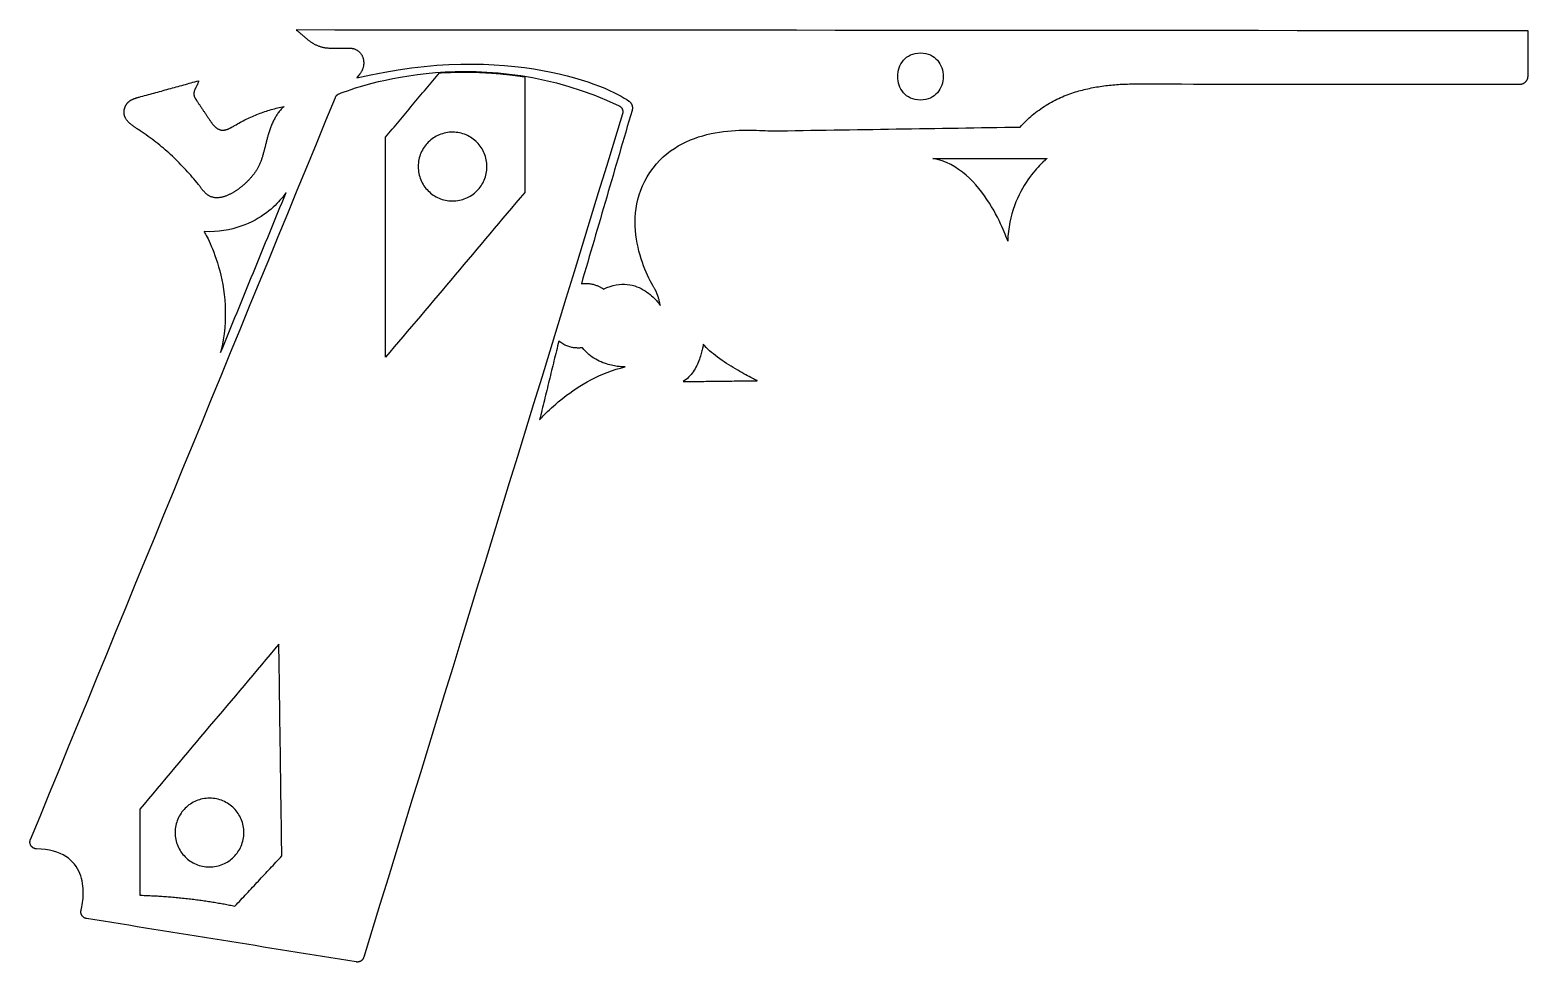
# Model space of a CAD drawing. Header units: metres. Extents: x 161 to 274, y -149 to -79.
import ezdxf

# ---------------------------------------------------------------- set-up
doc = ezdxf.new("R2010")
doc.units = ezdxf.units.M

msp = doc.modelspace()

# ---------------------------------------------------------------- linework, layer by layer
for points in [[(181.50078, -79.045054), (181.530244, -79.069438), (181.559708, -79.093822), (181.589172, -79.118206), (181.618636, -79.14259), (181.6481, -79.166974), (181.677564, -79.191358), (181.707028, -79.215742), (181.736492, -79.240126), (181.765956, -79.26451), (181.79542, -79.288894), (181.824884, -79.313278), (181.854348, -79.337662), (181.883812, -79.362046), (181.913276, -79.38643), (181.94274, -79.410814), (181.972204, -79.435198), (182.001668, -79.459582), (182.031132, -79.483966), (182.060596, -79.50835), (182.09006, -79.532734), (182.119524, -79.557118), (182.148988, -79.581502), (182.178452, -79.605886), (182.207916, -79.63027), (182.23738, -79.654654), (182.266844, -79.679038), (182.296308, -79.703422), (182.325772, -79.727806), (182.355236, -79.75219), (182.3847, -79.776574), (182.414164, -79.800958), (182.443628, -79.825342), (182.486554, -79.86014), (182.530242, -79.893922), (182.574438, -79.926688), (182.619396, -79.958438), (182.664862, -79.989172), (182.710836, -80.01889), (182.757572, -80.047592), (182.804816, -80.075024), (182.852568, -80.10144), (182.900828, -80.12684), (182.949596, -80.151224), (182.998872, -80.174592), (183.048656, -80.196944), (183.098948, -80.218026), (183.149494, -80.238092), (183.200548, -80.257142), (183.25211, -80.274922), (183.303926, -80.291686), (183.355996, -80.307434), (183.408574, -80.321912), (183.461406, -80.335374), (183.514492, -80.347566), (183.567832, -80.358742), (183.621426, -80.368648), (183.675274, -80.377538), (183.729376, -80.385158), (183.783732, -80.391762), (183.838342, -80.397096), (183.893206, -80.40116), (183.94807, -80.404208), (184.003188, -80.405986), (184.058306, -80.406494), (184.103518, -80.406494), (184.14873, -80.406494), (184.193942, -80.406494), (184.239154, -80.406494), (184.284366, -80.406494), (184.329578, -80.406494), (184.37479, -80.406494), (184.420002, -80.406494), (184.465214, -80.406494), (184.510426, -80.406494), (184.555638, -80.406494), (184.60085, -80.406494), (184.646062, -80.406494), (184.691274, -80.406494), (184.736486, -80.406494), (184.781698, -80.406494), (184.82691, -80.406494), (184.872122, -80.406494), (184.917334, -80.406494), (184.962546, -80.406494), (185.007758, -80.406494), (185.05297, -80.406494), (185.098182, -80.406494), (185.143394, -80.406494), (185.188606, -80.406494), (185.233818, -80.406494), (185.27903, -80.406494), (185.324242, -80.406494), (185.369454, -80.406494), (185.414666, -80.406494), (185.459878, -80.406494), (185.50509, -80.406494), (185.550048, -80.40751), (185.594752, -80.410304), (185.638948, -80.414876), (185.68289, -80.420972), (185.726324, -80.428846), (185.76925, -80.438498), (185.811668, -80.449674), (185.853324, -80.462628), (185.894472, -80.477106), (185.934858, -80.493108), (185.974482, -80.510634), (186.013344, -80.529684), (186.051444, -80.550258), (186.088528, -80.572356), (186.124596, -80.595724), (186.159902, -80.620616), (186.193938, -80.646778), (186.226958, -80.67421), (186.258962, -80.702912), (186.289696, -80.732884), (186.31916, -80.764126), (186.347354, -80.796638), (186.374278, -80.83042), (186.399678, -80.865218), (186.423554, -80.901286), (186.44616, -80.93837), (186.467242, -80.97647), (186.486546, -81.015586), (186.504326, -81.055718), (186.520328, -81.096866), (186.534552, -81.13903), (186.546998, -81.181956), (186.55665, -81.220564), (186.565286, -81.259426), (186.572652, -81.298288), (186.578748, -81.337404), (186.583828, -81.37652), (186.587638, -81.415636), (186.590432, -81.454752), (186.591956, -81.493868), (186.592464, -81.532984), (186.591702, -81.5721), (186.589924, -81.610962), (186.586876, -81.649824), (186.582812, -81.688432), (186.577732, -81.72704), (186.571382, -81.765394), (186.564016, -81.803494), (186.555634, -81.84134), (186.545982, -81.878932), (186.535314, -81.91627), (186.52363, -81.953354), (186.510676, -81.990184), (186.496706, -82.026506), (186.48172, -82.062574), (186.465718, -82.098134), (186.4487, -82.13344), (186.430666, -82.168238), (186.411362, -82.202528), (186.391042, -82.23631), (186.369706, -82.269584), (186.347354, -82.30235), (186.323986, -82.334608), (186.299602, -82.366104), (186.292236, -82.375248), (186.28487, -82.384392), (186.277504, -82.393536), (186.270138, -82.40268), (186.262772, -82.411824), (186.255406, -82.420968), (186.24804, -82.430112), (186.240674, -82.439256), (186.233308, -82.4484), (186.225942, -82.457544), (186.218576, -82.466688), (186.21121, -82.475832), (186.203844, -82.484976), (186.196478, -82.49412), (186.189112, -82.503264), (186.181746, -82.512408), (186.17438, -82.521552), (186.167014, -82.530696), (186.159648, -82.53984), (186.152282, -82.548984), (186.144916, -82.558128), (186.13755, -82.567272), (186.130184, -82.576416), (186.122818, -82.58556), (186.115452, -82.594704), (186.108086, -82.603848), (186.10072, -82.612992), (186.093354, -82.622136), (186.085988, -82.63128), (186.078622, -82.640424), (186.071256, -82.649568), (186.06389, -82.658712), (187.13069, -82.41919), (188.174122, -82.213958), (189.193678, -82.041746), (190.18885, -81.900776), (191.159384, -81.789524), (192.104772, -81.70672), (193.02476, -81.650586), (193.919094, -81.619598), (194.787012, -81.612232), (195.628514, -81.626964), (196.442838, -81.66227), (197.22973, -81.716372), (197.988936, -81.788), (198.719948, -81.87563), (199.422512, -81.977484), (200.09612, -82.092038), (200.740264, -82.218022), (201.35469, -82.353658), (201.93889, -82.497422), (202.49261, -82.64779), (203.015596, -82.803238), (203.507086, -82.962242), (203.96708, -83.123278), (204.394816, -83.284822), (204.79004, -83.445096), (205.152498, -83.60283), (205.481682, -83.756246), (205.777338, -83.90382), (206.038958, -84.044282), (206.266034, -84.175854), (206.458312, -84.297012), (206.615538, -84.406232), (206.635858, -84.421726), (206.655416, -84.437982), (206.674212, -84.454746), (206.692246, -84.472272), (206.709518, -84.490306), (206.725774, -84.508848), (206.741268, -84.528152), (206.756, -84.547964), (206.76997, -84.568284), (206.783178, -84.588858), (206.795624, -84.60994), (206.807054, -84.63153), (206.817722, -84.653374), (206.827628, -84.675726), (206.836518, -84.698332), (206.844646, -84.721192), (206.852012, -84.74456), (206.858362, -84.768182), (206.86395, -84.792058), (206.868522, -84.815934), (206.872332, -84.840064), (206.875126, -84.864448), (206.876904, -84.888832), (206.87792, -84.91347), (206.87792, -84.938108), (206.876904, -84.962746), (206.875126, -84.987638), (206.872332, -85.01253), (206.868522, -85.037422), (206.863696, -85.06206), (206.857854, -85.086698), (206.85125, -85.111336), (206.731616, -85.520022), (206.611982, -85.928708), (206.492094, -86.337394), (206.37246, -86.74608), (206.252826, -87.154766), (206.133192, -87.563452), (206.013304, -87.972138), (205.89367, -88.380824), (205.774036, -88.78951), (205.654402, -89.198196), (205.534514, -89.606882), (205.41488, -90.015568), (205.295246, -90.424254), (205.175612, -90.83294), (205.055724, -91.241626), (204.93609, -91.650312), (204.816456, -92.058998), (204.696822, -92.467684), (204.576934, -92.87637), (204.4573, -93.285056), (204.337666, -93.693742), (204.218032, -94.102428), (204.098144, -94.511114), (203.97851, -94.9198), (203.858876, -95.328486), (203.739242, -95.737172), (203.619354, -96.145858), (203.49972, -96.554544), (203.380086, -96.96323), (203.260452, -97.371916), (203.140818, -97.780602), (203.02093, -98.189288), (203.109322, -98.177858), (203.196444, -98.170238), (203.282042, -98.166174), (203.366116, -98.165666), (203.448412, -98.168206), (203.529184, -98.17354), (203.607924, -98.181668), (203.684886, -98.192336), (203.759816, -98.205036), (203.83246, -98.219768), (203.903072, -98.236278), (203.971398, -98.254312), (204.037184, -98.273616), (204.10043, -98.29419), (204.161136, -98.315526), (204.219048, -98.337624), (204.274166, -98.359976), (204.32649, -98.382582), (204.375766, -98.405188), (204.421994, -98.42754), (204.465174, -98.449384), (204.505052, -98.470466), (204.541628, -98.490786), (204.574648, -98.509836), (204.604112, -98.527362), (204.63002, -98.543364), (204.652118, -98.557588), (204.670406, -98.56978), (204.684884, -98.579686), (204.695298, -98.587052), (204.701648, -98.591624), (204.70368, -98.593148), (204.94879, -98.483674), (205.187804, -98.395536), (205.420722, -98.32721), (205.64729, -98.27768), (205.867508, -98.24593), (206.081122, -98.23069), (206.288132, -98.23069), (206.488538, -98.244914), (206.682086, -98.272092), (206.868522, -98.311208), (207.047846, -98.360992), (207.220058, -98.420428), (207.384904, -98.488246), (207.542384, -98.563176), (207.692498, -98.644202), (207.834738, -98.730054), (207.969358, -98.819716), (208.096104, -98.911918), (208.214976, -99.005644), (208.32572, -99.099624), (208.428082, -99.192842), (208.522316, -99.284028), (208.608168, -99.371912), (208.685384, -99.455478), (208.753964, -99.533456), (208.813654, -99.60483), (208.864454, -99.66833), (208.906364, -99.72294), (208.93913, -99.76739), (208.962752, -99.800664), (208.976976, -99.821492), (208.981802, -99.828604), (208.97977, -99.81946), (208.977738, -99.810316), (208.975706, -99.801172), (208.973674, -99.792028), (208.971642, -99.782884), (208.96961, -99.77374), (208.967578, -99.764596), (208.965546, -99.755452), (208.963514, -99.746308), (208.961482, -99.737164), (208.95945, -99.72802), (208.957418, -99.718876), (208.955386, -99.709732), (208.953354, -99.700588), (208.951322, -99.691444), (208.94929, -99.6823), (208.947258, -99.673156), (208.945226, -99.664012), (208.943194, -99.654868), (208.941162, -99.645724), (208.93913, -99.63658), (208.937098, -99.627436), (208.935066, -99.618292), (208.933034, -99.609148), (208.931002, -99.600004), (208.92897, -99.59086), (208.926938, -99.581716), (208.924906, -99.572572), (208.922874, -99.563428), (208.920842, -99.554284), (208.91881, -99.54514), (208.916778, -99.535996), (208.909158, -99.501198), (208.901284, -99.4664), (208.893156, -99.431856), (208.88452, -99.397312), (208.87563, -99.363022), (208.866486, -99.328732), (208.856834, -99.294442), (208.846928, -99.260406), (208.836768, -99.22637), (208.8261, -99.192588), (208.815178, -99.158806), (208.804002, -99.125278), (208.792318, -99.09175), (208.78038, -99.058476), (208.768188, -99.025202), (208.755488, -98.992182), (208.742534, -98.959162), (208.729326, -98.926396), (208.71561, -98.89363), (208.70164, -98.861118), (208.687416, -98.828606), (208.672684, -98.796348), (208.657698, -98.764344), (208.642204, -98.73234), (208.626456, -98.70059), (208.610454, -98.66884), (208.593944, -98.637344), (208.57718, -98.606102), (208.560162, -98.57486), (208.542636, -98.543872), (208.524856, -98.513138), (208.506568, -98.482404), (208.415636, -98.326702), (208.32064, -98.155506), (208.222596, -97.969324), (208.12252, -97.768918), (208.021428, -97.55505), (207.920336, -97.328228), (207.820514, -97.089214), (207.722724, -96.83877), (207.628236, -96.577404), (207.537812, -96.305878), (207.452722, -96.024954), (207.373728, -95.735394), (207.3021, -95.437706), (207.238854, -95.132398), (207.185006, -94.820486), (207.141572, -94.502478), (207.109314, -94.179136), (207.089502, -93.851222), (207.083152, -93.519244), (207.091534, -93.183964), (207.11541, -92.84589), (207.155796, -92.506038), (207.213708, -92.164916), (207.290416, -91.823032), (207.386682, -91.481402), (207.503522, -91.140534), (207.642206, -90.80119), (207.803496, -90.463878), (207.988662, -90.12936), (208.19872, -89.798398), (208.434432, -89.4715), (208.697068, -89.149428), (208.947766, -88.876378), (209.208878, -88.62314), (209.479388, -88.388698), (209.75828, -88.172798), (210.044792, -87.974424), (210.338162, -87.792814), (210.637374, -87.62746), (210.941666, -87.4776), (211.250022, -87.342472), (211.561426, -87.221314), (211.875116, -87.113618), (212.19033, -87.018368), (212.506052, -86.935056), (212.821266, -86.86292), (213.13521, -86.801198), (213.447122, -86.749382), (213.755986, -86.706456), (214.06104, -86.671912), (214.361268, -86.644988), (214.655654, -86.624922), (214.943436, -86.610952), (215.223852, -86.60257), (215.495632, -86.59876), (215.758268, -86.599014), (216.010744, -86.60257), (216.252298, -86.60892), (216.48166, -86.617048), (216.698322, -86.626446), (216.901268, -86.636098), (217.089482, -86.645496), (217.262202, -86.654132), (217.418666, -86.66099), (218.004136, -86.651846), (218.589606, -86.642702), (219.175076, -86.633558), (219.760546, -86.624414), (220.346016, -86.61527), (220.931486, -86.606126), (221.516956, -86.596982), (222.102426, -86.587838), (222.687896, -86.578694), (223.273366, -86.56955), (223.858836, -86.560406), (224.444306, -86.551262), (225.029776, -86.542118), (225.615246, -86.532974), (226.200716, -86.52383), (226.786186, -86.514686), (227.371656, -86.505542), (227.957126, -86.496398), (228.542596, -86.487254), (229.128066, -86.47811), (229.713536, -86.468966), (230.299006, -86.459822), (230.884476, -86.450678), (231.469946, -86.441534), (232.055416, -86.43239), (232.640886, -86.423246), (233.226356, -86.414102), (233.811826, -86.404958), (234.397296, -86.395814), (234.982766, -86.38667), (235.568236, -86.377526), (236.153706, -86.368382), (236.259624, -86.248748), (236.368082, -86.1314), (236.47908, -86.016338), (236.592364, -85.903308), (236.708188, -85.792564), (236.826044, -85.684106), (236.946186, -85.577934), (237.068106, -85.474048), (237.192058, -85.372448), (237.317788, -85.273134), (237.445042, -85.17636), (237.574074, -85.081872), (237.704376, -84.98967), (237.836202, -84.900008), (237.969298, -84.812886), (238.10341, -84.72805), (238.238538, -84.645754), (238.374682, -84.565998), (238.511588, -84.488782), (238.649256, -84.414106), (238.787432, -84.34197), (238.926116, -84.272374), (239.065308, -84.205318), (239.204754, -84.140802), (239.344454, -84.07908), (239.484154, -84.019898), (239.623854, -83.96351), (239.763554, -83.909662), (239.903, -83.858608), (240.041938, -83.810348), (240.180622, -83.764882), (240.318798, -83.72221), (240.451132, -83.683348), (240.58372, -83.645756), (240.716562, -83.609688), (240.849912, -83.57489), (240.983516, -83.541362), (241.117374, -83.509358), (241.251486, -83.478624), (241.385852, -83.44916), (241.520472, -83.420966), (241.655346, -83.394296), (241.790474, -83.368896), (241.925856, -83.344766), (242.061492, -83.321906), (242.197382, -83.300316), (242.333526, -83.279996), (242.469924, -83.260946), (242.606322, -83.243166), (242.742974, -83.226402), (242.87988, -83.210908), (243.016786, -83.196684), (243.153946, -83.18373), (243.291106, -83.171792), (243.42852, -83.161124), (243.565934, -83.151726), (243.703602, -83.143344), (243.84127, -83.136232), (243.978938, -83.130136), (244.116606, -83.12531), (244.254528, -83.1215), (244.39245, -83.11896), (244.530372, -83.117436), (244.668294, -83.116928), (245.580916, -83.117436), (246.493538, -83.117944), (247.40616, -83.118452), (248.318782, -83.11896), (249.231404, -83.119468), (250.144026, -83.119976), (251.056648, -83.120484), (251.96927, -83.120992), (252.881892, -83.1215), (253.794514, -83.122008), (254.707136, -83.122516), (255.619758, -83.123024), (256.53238, -83.123532), (257.445002, -83.12404), (258.357624, -83.124548), (259.270246, -83.125056), (260.182868, -83.125564), (261.09549, -83.126072), (262.008112, -83.12658), (262.920734, -83.127088), (263.833356, -83.127596), (264.745978, -83.128104), (265.6586, -83.128612), (266.571222, -83.12912), (267.483844, -83.129628), (268.396466, -83.130136), (269.309088, -83.130644), (270.22171, -83.131152), (271.134332, -83.13166), (272.046954, -83.132168), (272.959576, -83.132676), (273.872198, -83.133184), (273.904202, -83.132422), (273.935698, -83.130136), (273.966686, -83.126072), (273.997166, -83.120738), (274.027138, -83.11388), (274.056602, -83.105498), (274.085558, -83.095846), (274.113752, -83.08467), (274.141184, -83.072224), (274.167854, -83.058508), (274.193762, -83.043522), (274.218908, -83.027266), (274.243292, -83.009994), (274.26666, -82.991452), (274.289266, -82.971894), (274.310856, -82.95132), (274.33143, -82.92973), (274.350988, -82.907124), (274.36953, -82.883756), (274.386802, -82.859372), (274.403058, -82.834226), (274.418044, -82.808318), (274.43176, -82.781648), (274.444206, -82.754216), (274.455382, -82.726022), (274.465034, -82.697066), (274.473416, -82.667602), (274.480274, -82.63763), (274.485862, -82.60715), (274.489926, -82.576162), (274.492212, -82.544666), (274.492974, -82.512662), (274.492974, -82.406236), (274.492974, -82.29981), (274.492974, -82.193384), (274.492974, -82.086958), (274.492974, -81.980532), (274.492974, -81.874106), (274.492974, -81.76768), (274.492974, -81.661254), (274.492974, -81.554828), (274.492974, -81.448402), (274.492974, -81.341976), (274.492974, -81.23555), (274.492974, -81.129124), (274.492974, -81.022698), (274.492974, -80.916272), (274.492974, -80.809846), (274.492974, -80.70342), (274.492974, -80.596994), (274.492974, -80.490568), (274.492974, -80.384142), (274.492974, -80.277716), (274.492974, -80.17129), (274.492974, -80.064864), (274.492974, -79.958438), (274.492974, -79.852012), (274.492974, -79.745586), (274.492974, -79.63916), (274.492974, -79.532734), (274.492974, -79.426308), (274.492974, -79.319882), (274.492974, -79.213456), (274.492974, -79.10703), (271.586706, -79.104998), (268.680438, -79.102966), (265.77417, -79.100934), (262.867902, -79.098902), (259.961634, -79.09687), (257.055366, -79.094838), (254.149098, -79.092806), (251.24283, -79.090774), (248.336562, -79.088742), (245.430294, -79.08671), (242.524026, -79.084678), (239.617758, -79.082646), (236.71149, -79.080614), (233.805222, -79.078582), (230.898954, -79.07655), (227.992686, -79.074518), (225.086418, -79.072486), (222.18015, -79.070454), (219.273882, -79.068422), (216.367614, -79.06639), (213.461346, -79.064358), (210.555078, -79.062326), (207.64881, -79.060294), (204.742542, -79.058262), (201.836274, -79.05623), (198.930006, -79.054198), (196.023738, -79.052166), (193.11747, -79.050134), (190.211202, -79.048102), (187.304934, -79.04607), (184.398666, -79.044038), (181.492398, -79.042006)], [(228.620828, -84.328762), (228.412802, -84.318602), (228.218238, -84.288884), (228.037136, -84.240878), (227.869496, -84.176108), (227.715318, -84.09559), (227.574602, -84.000848), (227.447094, -83.893152), (227.333048, -83.773772), (227.232464, -83.643978), (227.145342, -83.50504), (227.071682, -83.358228), (227.011484, -83.204812), (226.964748, -83.046316), (226.93122, -82.883756), (226.911154, -82.718656), (226.90455, -82.552286), (226.911408, -82.385916), (226.931728, -82.220816), (226.965256, -82.058256), (227.012246, -81.89976), (227.072698, -81.746344), (227.146612, -81.599532), (227.233734, -81.460594), (227.334318, -81.3308), (227.448364, -81.21142), (227.575618, -81.103724), (227.716334, -81.008982), (227.870512, -80.928464), (228.038152, -80.863694), (228.219, -80.815688), (228.41331, -80.78597), (228.621082, -80.77581), (228.829108, -80.78597), (229.023672, -80.815688), (229.204774, -80.863694), (229.372414, -80.928464), (229.526592, -81.008982), (229.667308, -81.103724), (229.794562, -81.21142), (229.908608, -81.3308), (230.009192, -81.460594), (230.096314, -81.599532), (230.169974, -81.746344), (230.230172, -81.89976), (230.276908, -82.058256), (230.310436, -82.220816), (230.330502, -82.385916), (230.337106, -82.552286), (230.330248, -82.718656), (230.309928, -82.883756), (230.2764, -83.046316), (230.22941, -83.204812), (230.168958, -83.358228), (230.095044, -83.50504), (230.007922, -83.643978), (229.907338, -83.773772), (229.793292, -83.893152), (229.666038, -84.000848), (229.525322, -84.09559), (229.371144, -84.176108), (229.203504, -84.240878), (229.022656, -84.288884), (228.828346, -84.318602), (228.620574, -84.328762)], [(161.436304, -140.14323), (162.155632, -138.392916), (162.87496, -136.642602), (163.594288, -134.892288), (164.313616, -133.141974), (165.032944, -131.39166), (165.752272, -129.641346), (166.4716, -127.891032), (167.190928, -126.140718), (167.910256, -124.390404), (168.629584, -122.64009), (169.348912, -120.889776), (170.06824, -119.139462), (170.787568, -117.389148), (171.506896, -115.638834), (172.226224, -113.88852), (172.945552, -112.138206), (173.66488, -110.387892), (174.384208, -108.637578), (175.103536, -106.887264), (175.822864, -105.13695), (176.542192, -103.386636), (177.26152, -101.636322), (177.980848, -99.886008), (178.700176, -98.135694), (179.419504, -96.38538), (180.138832, -94.635066), (180.85816, -92.884752), (181.577488, -91.134438), (182.296816, -89.384124), (183.016144, -87.63381), (183.735472, -85.883496), (184.4548, -84.133182), (184.45988, -84.121244), (184.465214, -84.10956), (184.470802, -84.097876), (184.476644, -84.086446), (184.48274, -84.07527), (184.48909, -84.064094), (184.495694, -84.053172), (184.502552, -84.042504), (184.509664, -84.03209), (184.51703, -84.021676), (184.52465, -84.011516), (184.532524, -84.00161), (184.540652, -83.991958), (184.549034, -83.98256), (184.55767, -83.973416), (184.56656, -83.964272), (184.575704, -83.955382), (184.584848, -83.946746), (184.594246, -83.938364), (184.603898, -83.930236), (184.613804, -83.922362), (184.623964, -83.914742), (184.634378, -83.907376), (184.644792, -83.900264), (184.65546, -83.893406), (184.666382, -83.886802), (184.677558, -83.880452), (184.688734, -83.874356), (184.700164, -83.868514), (184.711848, -83.862926), (184.723786, -83.857592), (184.735724, -83.852766), (184.897268, -83.790028), (185.104024, -83.713066), (185.354722, -83.623658), (185.648092, -83.52409), (185.982864, -83.41614), (186.357514, -83.302094), (186.771026, -83.18373), (187.221876, -83.063334), (187.708794, -82.942684), (188.23051, -82.823812), (188.785754, -82.70875), (189.373256, -82.59953), (189.991492, -82.498438), (190.639446, -82.407252), (191.315594, -82.328004), (192.018666, -82.262472), (192.747392, -82.212942), (193.500502, -82.181446), (194.276472, -82.170016), (195.074286, -82.180684), (195.89242, -82.215228), (196.729604, -82.275934), (197.584568, -82.36458), (198.456042, -82.483452), (199.342756, -82.634328), (200.24344, -82.819494), (201.15657, -83.040728), (202.080876, -83.300062), (203.015342, -83.599782), (203.958444, -83.941666), (204.908658, -84.327746), (205.864968, -84.760054), (205.88605, -84.770722), (205.90637, -84.782152), (205.925928, -84.794344), (205.944724, -84.807552), (205.963012, -84.821522), (205.980538, -84.836254), (205.997302, -84.851494), (206.013304, -84.867496), (206.028544, -84.88426), (206.043022, -84.901532), (206.056484, -84.919312), (206.069184, -84.9376), (206.081122, -84.956396), (206.092298, -84.9757), (206.102458, -84.995512), (206.111856, -85.015832), (206.120238, -85.036406), (206.127858, -85.057488), (206.134462, -85.078824), (206.140304, -85.100414), (206.14513, -85.122258), (206.14894, -85.144356), (206.151734, -85.166708), (206.153766, -85.18906), (206.154782, -85.211666), (206.154782, -85.234272), (206.153766, -85.257132), (206.151734, -85.279992), (206.148686, -85.302852), (206.144368, -85.325712), (206.139034, -85.348318), (206.132684, -85.370924), (205.522068, -87.359998), (204.911452, -89.349072), (204.300836, -91.338146), (203.69022, -93.32722), (203.079604, -95.316294), (202.468988, -97.305368), (201.858372, -99.294442), (201.247756, -101.283516), (200.63714, -103.27259), (200.026524, -105.261664), (199.415908, -107.250738), (198.805292, -109.239812), (198.194676, -111.228886), (197.58406, -113.21796), (196.973444, -115.207034), (196.362828, -117.196108), (195.752212, -119.185182), (195.141596, -121.174256), (194.53098, -123.16333), (193.920364, -125.152404), (193.309748, -127.141478), (192.699132, -129.130552), (192.088516, -131.119626), (191.4779, -133.1087), (190.867284, -135.097774), (190.256668, -137.086848), (189.646052, -139.075922), (189.035436, -141.064996), (188.42482, -143.05407), (187.814204, -145.043144), (187.203588, -147.032218), (186.592972, -149.021292), (186.585606, -149.043644), (186.577224, -149.065488), (186.567826, -149.086824), (186.557666, -149.107652), (186.54649, -149.127718), (186.534552, -149.147276), (186.521852, -149.166072), (186.50839, -149.18436), (186.494166, -149.201886), (186.47918, -149.21865), (186.463432, -149.234652), (186.447176, -149.249892), (186.430158, -149.26437), (186.412632, -149.278086), (186.394598, -149.29104), (186.375802, -149.303232), (186.356498, -149.314662), (186.33694, -149.325076), (186.316874, -149.334728), (186.2963, -149.343618), (186.275218, -149.351492), (186.253882, -149.35835), (186.232292, -149.364446), (186.210194, -149.369526), (186.187842, -149.37359), (186.165236, -149.376638), (186.142376, -149.37867), (186.119516, -149.379686), (186.096402, -149.379686), (186.073034, -149.37867), (186.049666, -149.376638), (186.026298, -149.373336), (185.390028, -149.270974), (184.753758, -149.168612), (184.117488, -149.06625), (183.481218, -148.963888), (182.844948, -148.861526), (182.208678, -148.759164), (181.572408, -148.656802), (180.936138, -148.55444), (180.299868, -148.452078), (179.663598, -148.349716), (179.027328, -148.247354), (178.391058, -148.144992), (177.754788, -148.04263), (177.118518, -147.940268), (176.482248, -147.837906), (175.845978, -147.735544), (175.209708, -147.633182), (174.573438, -147.53082), (173.937168, -147.428458), (173.300898, -147.326096), (172.664628, -147.223734), (172.028358, -147.121372), (171.392088, -147.01901), (170.755818, -146.916648), (170.119548, -146.814286), (169.483278, -146.711924), (168.847008, -146.609562), (168.210738, -146.5072), (167.574468, -146.404838), (166.938198, -146.302476), (166.301928, -146.200114), (165.665658, -146.097752), (165.638226, -146.092672), (165.611556, -146.086068), (165.585394, -146.078194), (165.559994, -146.06905), (165.535356, -146.058636), (165.51148, -146.046952), (165.488366, -146.034252), (165.466014, -146.020282), (165.444678, -146.005296), (165.424104, -145.989294), (165.404546, -145.972276), (165.38575, -145.954496), (165.36797, -145.9357), (165.351206, -145.916142), (165.335458, -145.895822), (165.320726, -145.87474), (165.307264, -145.852896), (165.294818, -145.83029), (165.283642, -145.807176), (165.273482, -145.7833), (165.264592, -145.758916), (165.256972, -145.734024), (165.250622, -145.708878), (165.245542, -145.683224), (165.241732, -145.657316), (165.239192, -145.6309), (165.238176, -145.604484), (165.23843, -145.577814), (165.240208, -145.55089), (165.24351, -145.523712), (165.248082, -145.496534), (165.254432, -145.469356), (165.28542, -145.34134), (165.314884, -145.20291), (165.342062, -145.055082), (165.366192, -144.898872), (165.386766, -144.735042), (165.402768, -144.564608), (165.41369, -144.388332), (165.418516, -144.207484), (165.416738, -144.022572), (165.407594, -143.834866), (165.390576, -143.645128), (165.364668, -143.454374), (165.329362, -143.263366), (165.283642, -143.07312), (165.227, -142.884652), (165.158674, -142.698724), (165.077902, -142.516352), (164.983922, -142.338552), (164.876226, -142.166086), (164.753798, -141.99997), (164.61613, -141.84122), (164.46246, -141.690598), (164.292026, -141.54912), (164.104066, -141.417548), (163.898072, -141.296898), (163.673028, -141.188186), (163.428426, -141.092174), (163.16325, -141.009878), (162.876992, -140.942314), (162.56889, -140.890498), (162.238182, -140.854938), (161.88436, -140.836904), (161.851594, -140.835126), (161.81959, -140.831316), (161.788348, -140.825474), (161.758122, -140.817854), (161.728658, -140.808456), (161.70021, -140.79728), (161.672778, -140.78458), (161.646362, -140.770102), (161.620962, -140.7541), (161.596578, -140.736828), (161.573464, -140.718032), (161.551366, -140.697966), (161.530538, -140.676884), (161.51098, -140.654532), (161.492946, -140.631164), (161.476182, -140.60678), (161.460942, -140.58138), (161.446972, -140.555218), (161.434526, -140.528294), (161.423858, -140.500608), (161.414714, -140.47216), (161.407094, -140.443204), (161.401252, -140.41374), (161.397188, -140.384022), (161.394902, -140.353796), (161.394394, -140.323316), (161.395664, -140.292582), (161.398966, -140.261848), (161.4043, -140.23086), (161.411666, -140.199872), (161.42081, -140.169138), (161.43224, -140.138404)], [(198.759572, -82.5754), (198.759064, -82.84845), (198.758556, -83.1215), (198.758048, -83.39455), (198.75754, -83.6676), (198.757032, -83.94065), (198.756524, -84.2137), (198.756016, -84.48675), (198.755508, -84.7598), (198.755, -85.03285), (198.754492, -85.3059), (198.753984, -85.57895), (198.753476, -85.852), (198.752968, -86.12505), (198.75246, -86.3981), (198.751952, -86.67115), (198.751444, -86.9442), (198.750936, -87.21725), (198.750428, -87.4903), (198.74992, -87.76335), (198.749412, -88.0364), (198.748904, -88.30945), (198.748396, -88.5825), (198.747888, -88.85555), (198.74738, -89.1286), (198.746872, -89.40165), (198.746364, -89.6747), (198.745856, -89.94775), (198.745348, -90.2208), (198.74484, -90.49385), (198.744332, -90.7669), (198.743824, -91.03995), (198.743316, -91.313), (198.415148, -91.701366), (198.08698, -92.089732), (197.758812, -92.478098), (197.430644, -92.866464), (197.102476, -93.25483), (196.774308, -93.643196), (196.44614, -94.031562), (196.117972, -94.419928), (195.789804, -94.808294), (195.461636, -95.19666), (195.133468, -95.585026), (194.8053, -95.973392), (194.477132, -96.361758), (194.148964, -96.750124), (193.820796, -97.13849), (193.492628, -97.526856), (193.16446, -97.915222), (192.836292, -98.303588), (192.508124, -98.691954), (192.179956, -99.08032), (191.851788, -99.468686), (191.52362, -99.857052), (191.195452, -100.245418), (190.867284, -100.633784), (190.539116, -101.02215), (190.210948, -101.410516), (189.88278, -101.798882), (189.554612, -102.187248), (189.226444, -102.575614), (188.898276, -102.96398), (188.570108, -103.352346), (188.24194, -103.740712), (188.24194, -103.221536), (188.24194, -102.70236), (188.24194, -102.183184), (188.24194, -101.664008), (188.24194, -101.144832), (188.24194, -100.625656), (188.24194, -100.10648), (188.24194, -99.587304), (188.24194, -99.068128), (188.24194, -98.548952), (188.24194, -98.029776), (188.24194, -97.5106), (188.24194, -96.991424), (188.24194, -96.472248), (188.24194, -95.953072), (188.24194, -95.433896), (188.24194, -94.91472), (188.24194, -94.395544), (188.24194, -93.876368), (188.24194, -93.357192), (188.24194, -92.838016), (188.24194, -92.31884), (188.24194, -91.799664), (188.24194, -91.280488), (188.24194, -90.761312), (188.24194, -90.242136), (188.24194, -89.72296), (188.24194, -89.203784), (188.24194, -88.684608), (188.24194, -88.165432), (188.24194, -87.646256), (188.24194, -87.12708), (188.369194, -86.975442), (188.496448, -86.824058), (188.623702, -86.67242), (188.750956, -86.521036), (188.87821, -86.369398), (189.005464, -86.218014), (189.132718, -86.066376), (189.259972, -85.914992), (189.387226, -85.763354), (189.51448, -85.61197), (189.641734, -85.460332), (189.768988, -85.308948), (189.896242, -85.15731), (190.023496, -85.005926), (190.15075, -84.854288), (190.278004, -84.702904), (190.405258, -84.551266), (190.532258, -84.399882), (190.659512, -84.248244), (190.786766, -84.09686), (190.91402, -83.945222), (191.041274, -83.793838), (191.168528, -83.6422), (191.295782, -83.490816), (191.423036, -83.339178), (191.55029, -83.187794), (191.677544, -83.036156), (191.804798, -82.884772), (191.932052, -82.733134), (192.059306, -82.58175), (192.18656, -82.430112), (192.313814, -82.278728), (192.448688, -82.270854), (192.584324, -82.263488), (192.720976, -82.25663), (192.858644, -82.25028), (192.997328, -82.244438), (193.136774, -82.239358), (193.277236, -82.234786), (193.418714, -82.230976), (193.560954, -82.227674), (193.70421, -82.225134), (193.848228, -82.223102), (193.993262, -82.221832), (194.139058, -82.221324), (194.28587, -82.221578), (194.433444, -82.222594), (194.582034, -82.224118), (194.731386, -82.226404), (194.8815, -82.229452), (195.03263, -82.233516), (195.184522, -82.238342), (195.33743, -82.24393), (195.4911, -82.25028), (195.645532, -82.257392), (195.800726, -82.26552), (195.956936, -82.27441), (196.113908, -82.284062), (196.271642, -82.29473), (196.430138, -82.30616), (196.589396, -82.318606), (196.749416, -82.332068), (196.910198, -82.346292), (197.071742, -82.361532), (197.126352, -82.366866), (197.180962, -82.3722), (197.235318, -82.377788), (197.289674, -82.383376), (197.343776, -82.388964), (197.397878, -82.394806), (197.451726, -82.400648), (197.505574, -82.40649), (197.559168, -82.412586), (197.612762, -82.418682), (197.666102, -82.424778), (197.719442, -82.431128), (197.772528, -82.437478), (197.825614, -82.443828), (197.878446, -82.450432), (197.931278, -82.457036), (197.983856, -82.46364), (198.036434, -82.470498), (198.088758, -82.477356), (198.141082, -82.484214), (198.193152, -82.491326), (198.245222, -82.498438), (198.297038, -82.50555), (198.348854, -82.512916), (198.400416, -82.520282), (198.451978, -82.527648), (198.503286, -82.535014), (198.554594, -82.542634), (198.605648, -82.550254), (198.656702, -82.557874), (198.707502, -82.565494), (198.758302, -82.573368)], [(168.53281, -84.995258), (168.538398, -84.973414), (168.544494, -84.951824), (168.551098, -84.930234), (168.557956, -84.908898), (168.565322, -84.887562), (168.573196, -84.86648), (168.581324, -84.845652), (168.58996, -84.824824), (168.599104, -84.80425), (168.608502, -84.78393), (168.618408, -84.763864), (168.628822, -84.743798), (168.63949, -84.723986), (168.650666, -84.704428), (168.662096, -84.685124), (168.674034, -84.666074), (168.68648, -84.647278), (168.69918, -84.628736), (168.712388, -84.610448), (168.72585, -84.592668), (168.73982, -84.575142), (168.754044, -84.55787), (168.768776, -84.540852), (168.783762, -84.524342), (168.799256, -84.508086), (168.815258, -84.492084), (168.831514, -84.47659), (168.848024, -84.46135), (168.865042, -84.446618), (168.882314, -84.43214), (168.900094, -84.41817), (168.918128, -84.404454), (168.937686, -84.39023), (168.957498, -84.376514), (168.977564, -84.363306), (168.997884, -84.350606), (169.018458, -84.33816), (169.039286, -84.326222), (169.060368, -84.314538), (169.081704, -84.303362), (169.103294, -84.29244), (169.125138, -84.282026), (169.146982, -84.271866), (169.16908, -84.26196), (169.191432, -84.252562), (169.213784, -84.243418), (169.23639, -84.234528), (169.258996, -84.225892), (169.281856, -84.21751), (169.304716, -84.209382), (169.32783, -84.201508), (169.350944, -84.193634), (169.374058, -84.186014), (169.397426, -84.178648), (169.420794, -84.171282), (169.444162, -84.16417), (169.46753, -84.157312), (169.490898, -84.150454), (169.51452, -84.143596), (169.538142, -84.136992), (169.561764, -84.130388), (169.585386, -84.123784), (169.609008, -84.11718), (169.632376, -84.11083), (169.772584, -84.072222), (169.913046, -84.033614), (170.053254, -83.995006), (170.193716, -83.956398), (170.333924, -83.91779), (170.474386, -83.879182), (170.614594, -83.840574), (170.755056, -83.801966), (170.895264, -83.763358), (171.035726, -83.72475), (171.175934, -83.686142), (171.316396, -83.647534), (171.456604, -83.608926), (171.597066, -83.570318), (171.737274, -83.53171), (171.877736, -83.493102), (172.017944, -83.454494), (172.158406, -83.415886), (172.298614, -83.377278), (172.439076, -83.33867), (172.579284, -83.300062), (172.719746, -83.261454), (172.859954, -83.222846), (173.000416, -83.184238), (173.140624, -83.14563), (173.281086, -83.107022), (173.421294, -83.068414), (173.561756, -83.029806), (173.702218, -82.991198), (173.842426, -82.95259), (173.982888, -82.913982), (174.123096, -82.875374), (174.116746, -82.911188), (174.108872, -82.946494), (174.099474, -82.981546), (174.088552, -83.016344), (174.076614, -83.050888), (174.063406, -83.085178), (174.049182, -83.119468), (174.034196, -83.153504), (174.018448, -83.187286), (174.002192, -83.221068), (173.985682, -83.254596), (173.968664, -83.288124), (173.951646, -83.321652), (173.934628, -83.354926), (173.91761, -83.3882), (173.900846, -83.421474), (173.884336, -83.454748), (173.868334, -83.488022), (173.853094, -83.521296), (173.838616, -83.55457), (173.825154, -83.588098), (173.812708, -83.621626), (173.801278, -83.655154), (173.791372, -83.688936), (173.782736, -83.722972), (173.775878, -83.757008), (173.770544, -83.791298), (173.767242, -83.825842), (173.765718, -83.86064), (173.76648, -83.895692), (173.769528, -83.930998), (173.774862, -83.966558), (173.777402, -83.979512), (173.780196, -83.992212), (173.783244, -84.004912), (173.7868, -84.017612), (173.79061, -84.030058), (173.794674, -84.042504), (173.798992, -84.054696), (173.803564, -84.066888), (173.80839, -84.07908), (173.81347, -84.091272), (173.81855, -84.10321), (173.823884, -84.115148), (173.829472, -84.127086), (173.835314, -84.13877), (173.841156, -84.150454), (173.847252, -84.162138), (173.853602, -84.173822), (173.859952, -84.185252), (173.866556, -84.196682), (173.87316, -84.208112), (173.880018, -84.219542), (173.886876, -84.230972), (173.893734, -84.242148), (173.900846, -84.253324), (173.907958, -84.2645), (173.91507, -84.275676), (173.922436, -84.286852), (173.929802, -84.298028), (173.937168, -84.30895), (173.944534, -84.319872), (173.9519, -84.330794), (173.959266, -84.341716), (173.991524, -84.389722), (174.023782, -84.437728), (174.05604, -84.485734), (174.088298, -84.53374), (174.120556, -84.581746), (174.152814, -84.629752), (174.185072, -84.677758), (174.21733, -84.725764), (174.249588, -84.77377), (174.281846, -84.821776), (174.314104, -84.869782), (174.346362, -84.917788), (174.37862, -84.965794), (174.410878, -85.0138), (174.443136, -85.061806), (174.475394, -85.109812), (174.507652, -85.157818), (174.53991, -85.205824), (174.572168, -85.25383), (174.604426, -85.301836), (174.636684, -85.349842), (174.668942, -85.397848), (174.7012, -85.445854), (174.733458, -85.49386), (174.765716, -85.541866), (174.797974, -85.589872), (174.830232, -85.637878), (174.86249, -85.685884), (174.894748, -85.73389), (174.927006, -85.781896), (174.959264, -85.829902), (174.991522, -85.877908), (175.01108, -85.906864), (175.030892, -85.936074), (175.050958, -85.965284), (175.071278, -85.994494), (175.091852, -86.02345), (175.11268, -86.052406), (175.133762, -86.081108), (175.155352, -86.109556), (175.177196, -86.13775), (175.199548, -86.16569), (175.222154, -86.193376), (175.245268, -86.220554), (175.268636, -86.247224), (175.292512, -86.273386), (175.316896, -86.29904), (175.341534, -86.323932), (175.36668, -86.348062), (175.392334, -86.37143), (175.418496, -86.394036), (175.445166, -86.41588), (175.472344, -86.436708), (175.50003, -86.45652), (175.528478, -86.475316), (175.557434, -86.493096), (175.586898, -86.50986), (175.617124, -86.525354), (175.647858, -86.539578), (175.679354, -86.552532), (175.711358, -86.564216), (175.744124, -86.57463), (175.777652, -86.58352), (175.811942, -86.590886), (175.846232, -86.596474), (175.880268, -86.600538), (175.914304, -86.603078), (175.948086, -86.604094), (175.981868, -86.603586), (176.01565, -86.601808), (176.049178, -86.59876), (176.082706, -86.594442), (176.11598, -86.588854), (176.149254, -86.581996), (176.182274, -86.574122), (176.215294, -86.565232), (176.24806, -86.555326), (176.280826, -86.544404), (176.313338, -86.53272), (176.34585, -86.520274), (176.378108, -86.507066), (176.410366, -86.493096), (176.44237, -86.478364), (176.474374, -86.463124), (176.506124, -86.447376), (176.53762, -86.43112), (176.569116, -86.414356), (176.600358, -86.397338), (176.631346, -86.380066), (176.662334, -86.36254), (176.693068, -86.34476), (176.723548, -86.326726), (176.754028, -86.308692), (176.784254, -86.290658), (176.814226, -86.272624), (176.843944, -86.25459), (176.952148, -86.190328), (177.06086, -86.127336), (177.170334, -86.065614), (177.28057, -86.004908), (177.391314, -85.945472), (177.50282, -85.887306), (177.614834, -85.83041), (177.72761, -85.77453), (177.840894, -85.71992), (177.95494, -85.66658), (178.069494, -85.61451), (178.184556, -85.56371), (178.300126, -85.51418), (178.416458, -85.46592), (178.533298, -85.418676), (178.650646, -85.372702), (178.768502, -85.327998), (178.886866, -85.284564), (179.005484, -85.2424), (179.12461, -85.201506), (179.244244, -85.161882), (179.364386, -85.123528), (179.484782, -85.086698), (179.605686, -85.051138), (179.726844, -85.016848), (179.84851, -84.983828), (179.97043, -84.952078), (180.092858, -84.921598), (180.21554, -84.892642), (180.338476, -84.864956), (180.461666, -84.83854), (180.585364, -84.813394), (180.527198, -84.865464), (180.470556, -84.919058), (180.415692, -84.973922), (180.362352, -85.030056), (180.310536, -85.08746), (180.260244, -85.146134), (180.211476, -85.206078), (180.164232, -85.267038), (180.118258, -85.329268), (180.073808, -85.392514), (180.030628, -85.456776), (179.988718, -85.522054), (179.948078, -85.588094), (179.908708, -85.65515), (179.870608, -85.722968), (179.833778, -85.791548), (179.797964, -85.86089), (179.76342, -85.93074), (179.729892, -86.001352), (179.69738, -86.072472), (179.666138, -86.1441), (179.635658, -86.216236), (179.606194, -86.28888), (179.577746, -86.362032), (179.550314, -86.435438), (179.523644, -86.509098), (179.497736, -86.583012), (179.472844, -86.65718), (179.448714, -86.731602), (179.425346, -86.806024), (179.402486, -86.880446), (179.380388, -86.955122), (179.362862, -87.015828), (179.34559, -87.076534), (179.328572, -87.137494), (179.312062, -87.198454), (179.295552, -87.259414), (179.279296, -87.320628), (179.263294, -87.381842), (179.247546, -87.443056), (179.231798, -87.50427), (179.216304, -87.565484), (179.20081, -87.626698), (179.185316, -87.687912), (179.169822, -87.749126), (179.154328, -87.81034), (179.138834, -87.871554), (179.12334, -87.932768), (179.107592, -87.993982), (179.091844, -88.055196), (179.075842, -88.11641), (179.05984, -88.177624), (179.043584, -88.238584), (179.027074, -88.299544), (179.01031, -88.360504), (178.993292, -88.421464), (178.97602, -88.48217), (178.95824, -88.542876), (178.940206, -88.603328), (178.921664, -88.66378), (178.902868, -88.724232), (178.883564, -88.78443), (178.863752, -88.844628), (178.843432, -88.904572), (178.823112, -88.96223), (178.801776, -89.019126), (178.779678, -89.07526), (178.756564, -89.130632), (178.732688, -89.185496), (178.707796, -89.239598), (178.682142, -89.293192), (178.655726, -89.346024), (178.628548, -89.398348), (178.600354, -89.44991), (178.571398, -89.500964), (178.54168, -89.55151), (178.5112, -89.601548), (178.479958, -89.651078), (178.447954, -89.7001), (178.415188, -89.748614), (178.38166, -89.79662), (178.347624, -89.844372), (178.312826, -89.891616), (178.277266, -89.938352), (178.240944, -89.984834), (178.204114, -90.030808), (178.166522, -90.076528), (178.128168, -90.121994), (178.089306, -90.167206), (178.049682, -90.212164), (178.00955, -90.256614), (177.96891, -90.301064), (177.927508, -90.34526), (177.885598, -90.389202), (177.84318, -90.43289), (177.8, -90.476324), (177.76698, -90.50909), (177.733706, -90.541602), (177.700178, -90.573606), (177.666396, -90.605356), (177.63236, -90.636852), (177.59807, -90.668094), (177.563526, -90.699082), (177.528728, -90.729816), (177.493676, -90.760296), (177.45837, -90.790268), (177.42281, -90.819986), (177.386996, -90.84945), (177.350674, -90.87866), (177.314352, -90.907362), (177.277776, -90.93581), (177.240692, -90.964004), (177.203608, -90.991944), (177.16627, -91.019376), (177.128678, -91.046554), (177.090832, -91.073478), (177.052732, -91.100148), (177.014378, -91.12631), (176.97577, -91.152218), (176.936908, -91.177872), (176.897792, -91.203018), (176.858422, -91.22791), (176.818798, -91.252548), (176.779174, -91.276678), (176.739296, -91.300554), (176.699164, -91.324176), (176.658778, -91.34729), (176.618138, -91.37015), (176.571656, -91.39555), (176.524666, -91.420442), (176.476914, -91.444572), (176.428654, -91.468194), (176.379886, -91.491054), (176.33061, -91.513152), (176.280826, -91.534488), (176.230788, -91.554808), (176.180242, -91.574112), (176.129442, -91.5924), (176.078388, -91.609672), (176.02708, -91.625674), (175.975518, -91.640406), (175.923702, -91.653868), (175.871886, -91.66606), (175.819816, -91.676728), (175.767746, -91.685872), (175.715676, -91.693492), (175.663606, -91.699588), (175.611536, -91.703906), (175.55972, -91.706446), (175.507904, -91.707208), (175.456342, -91.706192), (175.405034, -91.703144), (175.35398, -91.698064), (175.30318, -91.690952), (175.252634, -91.681808), (175.202596, -91.670378), (175.152812, -91.656662), (175.103536, -91.64066), (175.054768, -91.622372), (175.006508, -91.601544), (174.969932, -91.583764), (174.934118, -91.564968), (174.89932, -91.545156), (174.865284, -91.524074), (174.83201, -91.501976), (174.799498, -91.479116), (174.767748, -91.45524), (174.73676, -91.430602), (174.70628, -91.405202), (174.676562, -91.37904), (174.647352, -91.352116), (174.61865, -91.32443), (174.590456, -91.296236), (174.56277, -91.26728), (174.535592, -91.237816), (174.508922, -91.208098), (174.48276, -91.177872), (174.456852, -91.147138), (174.431198, -91.11615), (174.405798, -91.084908), (174.380652, -91.053412), (174.35576, -91.021662), (174.331122, -90.989912), (174.306738, -90.958162), (174.282354, -90.926412), (174.258224, -90.894662), (174.234094, -90.862912), (174.209964, -90.831162), (174.185834, -90.799666), (174.161704, -90.768424), (174.137574, -90.737436), (174.11319, -90.706702), (173.999398, -90.56497), (173.884336, -90.424254), (173.768004, -90.284554), (173.650402, -90.14587), (173.531784, -90.008456), (173.411896, -89.872058), (173.290738, -89.736676), (173.16831, -89.602564), (173.044612, -89.469468), (172.919898, -89.337642), (172.793914, -89.207086), (172.66666, -89.077546), (172.538136, -88.949276), (172.408596, -88.822276), (172.277786, -88.696292), (172.145706, -88.571578), (172.01261, -88.448134), (171.878244, -88.32596), (171.742608, -88.205056), (171.605956, -88.085422), (171.468034, -87.967058), (171.328842, -87.849964), (171.188634, -87.734394), (171.047156, -87.620094), (170.904408, -87.507064), (170.760644, -87.395558), (170.61561, -87.285322), (170.46956, -87.176356), (170.32224, -87.068914), (170.173904, -86.962742), (170.024298, -86.858094), (169.873676, -86.75497), (169.8625, -86.74735), (169.851324, -86.73973), (169.840148, -86.73211), (169.828972, -86.72449), (169.817796, -86.71687), (169.80662, -86.70925), (169.795444, -86.70163), (169.784268, -86.69401), (169.773092, -86.68639), (169.761916, -86.67877), (169.75074, -86.67115), (169.739564, -86.66353), (169.728388, -86.65591), (169.717212, -86.64829), (169.706036, -86.64067), (169.69486, -86.633304), (169.683684, -86.625938), (169.672508, -86.618572), (169.661332, -86.611206), (169.650156, -86.60384), (169.63898, -86.596474), (169.62755, -86.589108), (169.61612, -86.581742), (169.60469, -86.574376), (169.59326, -86.56701), (169.58183, -86.559644), (169.5704, -86.552278), (169.55897, -86.544912), (169.54754, -86.537546), (169.53611, -86.53018), (169.52468, -86.522814), (169.51325, -86.515702), (169.47896, -86.493604), (169.444416, -86.471252), (169.409872, -86.4489), (169.375328, -86.426294), (169.340784, -86.403688), (169.30624, -86.380828), (169.271696, -86.357714), (169.237406, -86.334346), (169.20337, -86.310724), (169.169588, -86.286848), (169.13606, -86.262718), (169.102786, -86.23808), (169.07002, -86.213188), (169.037508, -86.187788), (169.005504, -86.162134), (168.974008, -86.135972), (168.94302, -86.109302), (168.912794, -86.082124), (168.883076, -86.054438), (168.85412, -86.026244), (168.825926, -85.997542), (168.798494, -85.968078), (168.772078, -85.938106), (168.746424, -85.907372), (168.721786, -85.87613), (168.698164, -85.844126), (168.675558, -85.81136), (168.653968, -85.777832), (168.633648, -85.743542), (168.614344, -85.70849), (168.59631, -85.672676), (168.579546, -85.635846), (168.571418, -85.616542), (168.563798, -85.597238), (168.556686, -85.57768), (168.549828, -85.558122), (168.543478, -85.53831), (168.537636, -85.518498), (168.532302, -85.498432), (168.527222, -85.478366), (168.52265, -85.4583), (168.518586, -85.43798), (168.514776, -85.41766), (168.511474, -85.39734), (168.50868, -85.376766), (168.50614, -85.356192), (168.504108, -85.335618), (168.502584, -85.315044), (168.501314, -85.29447), (168.500552, -85.273896), (168.500298, -85.253322), (168.500298, -85.232748), (168.500806, -85.212174), (168.501568, -85.1916), (168.502838, -85.171026), (168.504616, -85.150452), (168.506648, -85.129878), (168.509188, -85.109304), (168.511982, -85.08873), (168.515284, -85.068156), (168.51884, -85.047836), (168.522904, -85.027516), (168.527222, -85.007196), (168.532048, -84.986876)], [(190.702184, -89.343738), (190.705232, -89.477342), (190.714884, -89.609168), (190.73114, -89.739216), (190.753746, -89.867232), (190.782448, -89.992962), (190.817246, -90.116152), (190.857886, -90.236802), (190.904114, -90.354912), (190.95593, -90.469974), (191.01308, -90.581988), (191.07531, -90.690954), (191.14262, -90.796364), (191.214756, -90.898218), (191.291718, -90.996516), (191.372998, -91.091004), (191.45885, -91.181428), (191.548766, -91.267534), (191.642746, -91.349322), (191.740536, -91.426538), (191.842136, -91.499182), (191.947292, -91.567), (192.05575, -91.629738), (192.16751, -91.687396), (192.282318, -91.73972), (192.400174, -91.786456), (192.520824, -91.827604), (192.644014, -91.86291), (192.76949, -91.89212), (192.897252, -91.915234), (193.027046, -91.931998), (193.158872, -91.942412), (193.292476, -91.945968), (193.42608, -91.94292), (193.557906, -91.933268), (193.687954, -91.917012), (193.81597, -91.894406), (193.9417, -91.865704), (194.06489, -91.830906), (194.18554, -91.790266), (194.30365, -91.744038), (194.418712, -91.692222), (194.530726, -91.635072), (194.639692, -91.572842), (194.745102, -91.505532), (194.846956, -91.433396), (194.945254, -91.356434), (195.039742, -91.275154), (195.130166, -91.189302), (195.216272, -91.099386), (195.29806, -91.005406), (195.375276, -90.907616), (195.44792, -90.806016), (195.515738, -90.70086), (195.578476, -90.592402), (195.636134, -90.480642), (195.688458, -90.365834), (195.735194, -90.247978), (195.776342, -90.127328), (195.811648, -90.004138), (195.840858, -89.878662), (195.863972, -89.7509), (195.880736, -89.621106), (195.89115, -89.48928), (195.894706, -89.355676), (195.891658, -89.222072), (195.882006, -89.090246), (195.86575, -88.960198), (195.843144, -88.832182), (195.814442, -88.706452), (195.779644, -88.583262), (195.739004, -88.462612), (195.692776, -88.344502), (195.64096, -88.22944), (195.58381, -88.117426), (195.52158, -88.00846), (195.45427, -87.90305), (195.382134, -87.801196), (195.305172, -87.702898), (195.223892, -87.60841), (195.13804, -87.517986), (195.048124, -87.43188), (194.954144, -87.350092), (194.856354, -87.272876), (194.754754, -87.200232), (194.649598, -87.132414), (194.54114, -87.069676), (194.42938, -87.012018), (194.314572, -86.959694), (194.196716, -86.912958), (194.076066, -86.87181), (193.952876, -86.836504), (193.8274, -86.807294), (193.699638, -86.78418), (193.569844, -86.767416), (193.438018, -86.757002), (193.304414, -86.753446), (193.17081, -86.756494), (193.038984, -86.766146), (192.908936, -86.782402), (192.78092, -86.805008), (192.65519, -86.83371), (192.532, -86.868508), (192.41135, -86.909148), (192.29324, -86.955376), (192.178178, -87.007192), (192.066164, -87.064342), (191.957198, -87.126572), (191.851788, -87.193882), (191.749934, -87.266018), (191.651636, -87.34298), (191.557148, -87.42426), (191.466724, -87.510112), (191.380618, -87.600028), (191.29883, -87.694008), (191.221614, -87.791798), (191.14897, -87.893398), (191.081152, -87.998554), (191.018414, -88.107012), (190.960756, -88.218772), (190.908432, -88.33358), (190.861696, -88.451436), (190.820548, -88.572086), (190.785242, -88.695276), (190.756032, -88.820752), (190.732918, -88.948514), (190.716154, -89.078308), (190.70574, -89.210134), (190.702184, -89.343738)], [(229.563422, -88.748362), (229.832154, -88.748362), (230.100886, -88.748362), (230.369618, -88.748362), (230.63835, -88.748362), (230.907082, -88.748362), (231.175814, -88.748362), (231.444546, -88.748362), (231.713278, -88.748362), (231.98201, -88.748362), (232.250742, -88.748362), (232.519474, -88.748362), (232.788206, -88.748362), (233.056938, -88.748362), (233.32567, -88.748362), (233.594402, -88.748362), (233.863134, -88.748362), (234.131866, -88.748362), (234.400598, -88.748362), (234.66933, -88.748362), (234.938062, -88.748362), (235.206794, -88.748362), (235.475526, -88.748362), (235.744258, -88.748362), (236.01299, -88.748362), (236.281722, -88.748362), (236.550454, -88.748362), (236.819186, -88.748362), (237.087918, -88.748362), (237.35665, -88.748362), (237.625382, -88.748362), (237.894114, -88.748362), (238.162846, -88.748362), (238.154718, -88.754712), (238.130842, -88.774016), (238.092488, -88.806274), (238.040418, -88.851232), (237.975902, -88.90889), (237.899702, -88.978994), (237.813088, -89.061544), (237.716822, -89.15654), (237.612174, -89.263982), (237.499906, -89.383616), (237.381288, -89.515442), (237.257336, -89.65946), (237.128812, -89.81567), (236.996986, -89.983818), (236.862874, -90.163904), (236.727492, -90.355674), (236.591602, -90.559128), (236.456474, -90.774266), (236.323124, -91.001088), (236.192568, -91.239594), (236.065822, -91.48953), (235.943902, -91.750642), (235.827824, -92.023184), (235.718604, -92.306902), (235.617258, -92.601796), (235.524802, -92.907866), (235.442252, -93.224858), (235.370624, -93.552772), (235.311188, -93.891608), (235.264706, -94.241112), (235.232194, -94.601284), (235.214668, -94.972124), (235.209334, -94.956122), (235.193332, -94.909386), (235.166408, -94.833948), (235.128816, -94.731586), (235.080556, -94.604332), (235.021374, -94.453964), (234.95127, -94.282514), (234.870244, -94.09176), (234.778296, -93.883734), (234.675426, -93.660468), (234.56138, -93.42374), (234.436412, -93.175582), (234.300268, -92.917772), (234.152948, -92.652342), (233.994706, -92.38107), (233.825034, -92.105988), (233.644186, -91.828874), (233.452162, -91.55176), (233.248962, -91.276678), (233.034332, -91.005406), (232.808272, -90.739976), (232.570782, -90.482166), (232.322116, -90.234008), (232.061766, -89.99728), (231.789986, -89.774014), (231.506776, -89.565988), (231.211882, -89.375234), (230.905558, -89.203784), (230.58755, -89.053416), (230.257858, -88.926162), (229.916482, -88.8238), (229.563422, -88.748362)], [(180.731414, -91.303602), (180.725826, -91.312492), (180.709062, -91.3384), (180.680868, -91.380056), (180.641498, -91.436444), (180.590444, -91.506294), (180.52796, -91.58859), (180.453792, -91.682062), (180.36794, -91.785694), (180.27015, -91.897962), (180.160422, -92.018104), (180.038756, -92.14485), (179.904898, -92.27693), (179.758848, -92.413074), (179.600352, -92.55252), (179.429664, -92.693744), (179.24653, -92.83573), (179.050696, -92.977208), (178.842162, -93.117162), (178.620928, -93.254322), (178.38674, -93.387672), (178.139852, -93.515942), (177.879756, -93.638116), (177.606706, -93.752924), (177.320448, -93.859096), (177.020728, -93.955616), (176.7078, -94.041214), (176.38141, -94.114874), (176.041304, -94.175326), (175.687482, -94.2213), (175.319944, -94.25178), (174.93869, -94.26575), (174.543466, -94.261686), (174.550578, -94.27337), (174.571152, -94.308168), (174.604172, -94.365318), (174.648368, -94.444566), (174.702724, -94.54515), (174.76597, -94.666816), (174.83709, -94.808802), (174.914814, -94.9706), (174.998126, -95.151448), (175.085756, -95.351092), (175.176688, -95.56877), (175.269652, -95.804228), (175.363378, -96.056704), (175.45685, -96.32569), (175.549052, -96.610678), (175.638714, -96.91116), (175.724566, -97.226374), (175.805592, -97.556066), (175.880776, -97.899474), (175.948848, -98.25609), (176.008538, -98.625406), (176.05883, -99.006914), (176.098454, -99.400106), (176.126394, -99.804474), (176.141634, -100.219256), (176.14265, -100.643944), (176.12868, -101.078284), (176.0982, -101.521514), (176.050448, -101.972872), (175.9839, -102.432104), (175.89754, -102.898702), (175.790352, -103.371904), (175.944784, -102.994714), (176.099216, -102.617524), (176.253648, -102.240334), (176.40808, -101.863144), (176.562512, -101.485954), (176.716944, -101.108764), (176.871376, -100.731574), (177.025808, -100.354384), (177.18024, -99.977194), (177.334672, -99.600004), (177.489104, -99.222814), (177.643536, -98.845624), (177.797968, -98.468434), (177.9524, -98.091244), (178.106832, -97.714054), (178.261264, -97.336864), (178.415696, -96.959674), (178.570128, -96.582484), (178.72456, -96.205294), (178.878992, -95.828104), (179.033424, -95.450914), (179.187856, -95.073724), (179.342288, -94.696534), (179.49672, -94.319344), (179.651152, -93.942154), (179.805584, -93.564964), (179.960016, -93.187774), (180.114448, -92.810584), (180.26888, -92.433394), (180.423312, -92.056204), (180.577744, -91.679014), (180.732176, -91.301824)], [(199.86371, -108.468922), (199.871584, -108.459778), (199.895206, -108.433108), (199.934068, -108.389928), (199.987916, -108.331), (200.056496, -108.257594), (200.1393, -108.170726), (200.236328, -108.071412), (200.347072, -107.960414), (200.471278, -107.839002), (200.608438, -107.707938), (200.758552, -107.568492), (200.921112, -107.42168), (201.096118, -107.268264), (201.282808, -107.109514), (201.481182, -106.946192), (201.690986, -106.779568), (201.911712, -106.610404), (202.143106, -106.43997), (202.384914, -106.269028), (202.636628, -106.098594), (202.898248, -105.929938), (203.169266, -105.763822), (203.449428, -105.601262), (203.73848, -105.443528), (204.036168, -105.291382), (204.341984, -105.14584), (204.655674, -105.007918), (204.976984, -104.878886), (205.30566, -104.759506), (205.641194, -104.650794), (205.983586, -104.553766), (206.332328, -104.469438), (206.326486, -104.469692), (206.309214, -104.469946), (206.28102, -104.469946), (206.242412, -104.469692), (206.194152, -104.468422), (206.136494, -104.466136), (206.069946, -104.46258), (205.99527, -104.457246), (205.912974, -104.44988), (205.823312, -104.440228), (205.727046, -104.428036), (205.624684, -104.412796), (205.516734, -104.394254), (205.403704, -104.37241), (205.286102, -104.346502), (205.164436, -104.31653), (205.039214, -104.28224), (204.910944, -104.243124), (204.780388, -104.198928), (204.6478, -104.149398), (204.513942, -104.09428), (204.379068, -104.033066), (204.24394, -103.965502), (204.108812, -103.891334), (203.974446, -103.810308), (203.84135, -103.72217), (203.710032, -103.626412), (203.581, -103.523034), (203.454762, -103.411528), (203.331826, -103.29164), (203.2127, -103.162862), (203.098146, -103.025194), (203.095352, -103.025702), (203.086716, -103.026972), (203.072746, -103.029004), (203.053696, -103.03129), (203.029566, -103.03383), (203.00061, -103.036624), (202.967336, -103.039164), (202.929744, -103.04145), (202.888088, -103.043228), (202.842622, -103.044498), (202.793346, -103.044752), (202.740768, -103.04399), (202.685142, -103.041958), (202.626468, -103.038402), (202.565, -103.033322), (202.500992, -103.026464), (202.434698, -103.017574), (202.366372, -103.006652), (202.296268, -102.99319), (202.22464, -102.977188), (202.151488, -102.958392), (202.07732, -102.936802), (202.002136, -102.912164), (201.92619, -102.884224), (201.849736, -102.852728), (201.773028, -102.817422), (201.69632, -102.778306), (201.619866, -102.735126), (201.543666, -102.687882), (201.468228, -102.636066), (201.393552, -102.579678), (201.320146, -102.518464), (201.27468, -102.704392), (201.229214, -102.89032), (201.183748, -103.076248), (201.138282, -103.262176), (201.092816, -103.448104), (201.04735, -103.634032), (201.001884, -103.81996), (200.956418, -104.005888), (200.910952, -104.191816), (200.865486, -104.377744), (200.82002, -104.563672), (200.774554, -104.7496), (200.729088, -104.935528), (200.683622, -105.121456), (200.638156, -105.307384), (200.59269, -105.493312), (200.547224, -105.67924), (200.501758, -105.865168), (200.456292, -106.051096), (200.410826, -106.237024), (200.36536, -106.422952), (200.319894, -106.60888), (200.274428, -106.794808), (200.228962, -106.980736), (200.183496, -107.166664), (200.13803, -107.352592), (200.092564, -107.53852), (200.047098, -107.724448), (200.001632, -107.910376), (199.956166, -108.096304), (199.9107, -108.282232), (199.865234, -108.46816)], [(216.299288, -105.508806), (216.290652, -105.504742), (216.265252, -105.492296), (216.224104, -105.471976), (216.16797, -105.44429), (216.097866, -105.409238), (216.014554, -105.367074), (215.91905, -105.318306), (215.81237, -105.262934), (215.695276, -105.201466), (215.568784, -105.134156), (215.433656, -105.061258), (215.290908, -104.983026), (215.141556, -104.899714), (214.986362, -104.81183), (214.826088, -104.719374), (214.662004, -104.622854), (214.494618, -104.522524), (214.3252, -104.418638), (214.154512, -104.31145), (213.983316, -104.201214), (213.812628, -104.088184), (213.643464, -103.972868), (213.476586, -103.855266), (213.31301, -103.735886), (213.153498, -103.614982), (212.999066, -103.492808), (212.85073, -103.369618), (212.709252, -103.245666), (212.575648, -103.121206), (212.45068, -102.996746), (212.335364, -102.87254), (212.230716, -102.748588), (212.229954, -102.754684), (212.22716, -102.772464), (212.222588, -102.80142), (212.215984, -102.84079), (212.207094, -102.890066), (212.195918, -102.948486), (212.182456, -103.015542), (212.166454, -103.090472), (212.147658, -103.172514), (212.126068, -103.26116), (212.101684, -103.355902), (212.074252, -103.455724), (212.043518, -103.560372), (212.009736, -103.669084), (211.972398, -103.781098), (211.931504, -103.895906), (211.887054, -104.012746), (211.838794, -104.13111), (211.786724, -104.250236), (211.73059, -104.369362), (211.670392, -104.48798), (211.605876, -104.605582), (211.537042, -104.721406), (211.463636, -104.83469), (211.385658, -104.944926), (211.303108, -105.051606), (211.215732, -105.153714), (211.123276, -105.250996), (211.02574, -105.342436), (210.92287, -105.42778), (210.814666, -105.506012), (210.701128, -105.576624), (210.876134, -105.574592), (211.05114, -105.57256), (211.226146, -105.570528), (211.401152, -105.568496), (211.576158, -105.566464), (211.751164, -105.564432), (211.92617, -105.5624), (212.101176, -105.560368), (212.276182, -105.558336), (212.451188, -105.556304), (212.626194, -105.554272), (212.8012, -105.55224), (212.976206, -105.550208), (213.151212, -105.548176), (213.326218, -105.546144), (213.501224, -105.544112), (213.67623, -105.54208), (213.851236, -105.540048), (214.026242, -105.538016), (214.201248, -105.535984), (214.376254, -105.533952), (214.55126, -105.53192), (214.726266, -105.529888), (214.901272, -105.527856), (215.076278, -105.525824), (215.251284, -105.523792), (215.42629, -105.52176), (215.601296, -105.519728), (215.776302, -105.517696), (215.951308, -105.515664), (216.126314, -105.513632), (216.30132, -105.5116)], [(176.872646, -145.160746), (176.983136, -145.042382), (177.093626, -144.924018), (177.204116, -144.805654), (177.314606, -144.68729), (177.425096, -144.568926), (177.535586, -144.450562), (177.646076, -144.332198), (177.756566, -144.213834), (177.867056, -144.09547), (177.977546, -143.977106), (178.088036, -143.858742), (178.198526, -143.740378), (178.309016, -143.622014), (178.419506, -143.50365), (178.529996, -143.385286), (178.640486, -143.266922), (178.750976, -143.148558), (178.861466, -143.030194), (178.971956, -142.91183), (179.082446, -142.793466), (179.192936, -142.675102), (179.303426, -142.556738), (179.413916, -142.438374), (179.524406, -142.32001), (179.634896, -142.201646), (179.745386, -142.083282), (179.855876, -141.964918), (179.966366, -141.846554), (180.076856, -141.72819), (180.187346, -141.609826), (180.297836, -141.491462), (180.408326, -141.373098), (180.401468, -140.87348), (180.39461, -140.373862), (180.387752, -139.874244), (180.380894, -139.374626), (180.374036, -138.875008), (180.367178, -138.37539), (180.36032, -137.875772), (180.353462, -137.376154), (180.346604, -136.876536), (180.339746, -136.376918), (180.332888, -135.8773), (180.32603, -135.377682), (180.319172, -134.878064), (180.312314, -134.378446), (180.305456, -133.878828), (180.298598, -133.37921), (180.29174, -132.879592), (180.284882, -132.379974), (180.278024, -131.880356), (180.271166, -131.380738), (180.264308, -130.88112), (180.25745, -130.381502), (180.250592, -129.881884), (180.243734, -129.382266), (180.236876, -128.882648), (180.230018, -128.38303), (180.22316, -127.883412), (180.216302, -127.383794), (180.209444, -126.884176), (180.202586, -126.384558), (180.195728, -125.88494), (180.18887, -125.385322), (179.860448, -125.774704), (179.532026, -126.164086), (179.203604, -126.553468), (178.875182, -126.94285), (178.54676, -127.332232), (178.218338, -127.721614), (177.889916, -128.110996), (177.561494, -128.500378), (177.233072, -128.88976), (176.90465, -129.279142), (176.576228, -129.668524), (176.247806, -130.057906), (175.919384, -130.447288), (175.590962, -130.83667), (175.26254, -131.226052), (174.934118, -131.615434), (174.605696, -132.004816), (174.277274, -132.394198), (173.948852, -132.78358), (173.62043, -133.172962), (173.292008, -133.562344), (172.963586, -133.951726), (172.635164, -134.341108), (172.306742, -134.73049), (171.97832, -135.119872), (171.649898, -135.509254), (171.321476, -135.898636), (170.993054, -136.288018), (170.664632, -136.6774), (170.33621, -137.066782), (170.007788, -137.456164), (169.679366, -137.845546), (169.679366, -138.048492), (169.679366, -138.251438), (169.679366, -138.454384), (169.679366, -138.65733), (169.679366, -138.860276), (169.679366, -139.063222), (169.679366, -139.266168), (169.679366, -139.469114), (169.679366, -139.67206), (169.679366, -139.875006), (169.679366, -140.077952), (169.679366, -140.280898), (169.679366, -140.483844), (169.679366, -140.68679), (169.679366, -140.889736), (169.679366, -141.092682), (169.679366, -141.295628), (169.679366, -141.498574), (169.679366, -141.70152), (169.679366, -141.904466), (169.679366, -142.107412), (169.679366, -142.310358), (169.679366, -142.513304), (169.679366, -142.71625), (169.679366, -142.919196), (169.679366, -143.122142), (169.679366, -143.325088), (169.679366, -143.528034), (169.679366, -143.73098), (169.679366, -143.933926), (169.679366, -144.136872), (169.679366, -144.339818), (169.78757, -144.342866), (169.896282, -144.346168), (170.005502, -144.349724), (170.11523, -144.353534), (170.22572, -144.357852), (170.336718, -144.362424), (170.448224, -144.36725), (170.560238, -144.37233), (170.67276, -144.377918), (170.78579, -144.38376), (170.899582, -144.389856), (171.013882, -144.39646), (171.12869, -144.403318), (171.244006, -144.41043), (171.35983, -144.41805), (171.476162, -144.425924), (171.593002, -144.434306), (171.71035, -144.442942), (171.828206, -144.452086), (171.946824, -144.461484), (172.06595, -144.47139), (172.185584, -144.48155), (172.305726, -144.492218), (172.426376, -144.50314), (172.547534, -144.51457), (172.6692, -144.526254), (172.79112, -144.538446), (172.913548, -144.551146), (173.036484, -144.5641), (173.159928, -144.577562), (173.28388, -144.591532), (173.40834, -144.605756), (173.524672, -144.619472), (173.640496, -144.633442), (173.755812, -144.647666), (173.87062, -144.662144), (173.98492, -144.676876), (174.098712, -144.691862), (174.211996, -144.707102), (174.324772, -144.722596), (174.43704, -144.738344), (174.5488, -144.754346), (174.660052, -144.770602), (174.770796, -144.787112), (174.881032, -144.803622), (174.99076, -144.820386), (175.09998, -144.837404), (175.208692, -144.854676), (175.316642, -144.872202), (175.424084, -144.889982), (175.531018, -144.907762), (175.637444, -144.925796), (175.743362, -144.944084), (175.848772, -144.962626), (175.953674, -144.981168), (176.058068, -144.999964), (176.161954, -145.019014), (176.265078, -145.038064), (176.367694, -145.057368), (176.469802, -145.076926), (176.571402, -145.096484), (176.672494, -145.116296), (176.773078, -145.136108), (176.873154, -145.156174)], [(172.35297, -139.60475), (172.356018, -139.738354), (172.36567, -139.87018), (172.381926, -140.000228), (172.404532, -140.12799), (172.433234, -140.25372), (172.468032, -140.37691), (172.508672, -140.49756), (172.5549, -140.61567), (172.606716, -140.730732), (172.663866, -140.842746), (172.726096, -140.951712), (172.793406, -141.057122), (172.865542, -141.158976), (172.942504, -141.257274), (173.023784, -141.351762), (173.109636, -141.442186), (173.199552, -141.528292), (173.293532, -141.61008), (173.391322, -141.687296), (173.492922, -141.75994), (173.598078, -141.827758), (173.706536, -141.890496), (173.818296, -141.948154), (173.933104, -142.000478), (174.05096, -142.047214), (174.17161, -142.088362), (174.2948, -142.123668), (174.420276, -142.152878), (174.548038, -142.175992), (174.677832, -142.192756), (174.809658, -142.20317), (174.943262, -142.206726), (175.076866, -142.203678), (175.208692, -142.194026), (175.33874, -142.17777), (175.466756, -142.155164), (175.592486, -142.126462), (175.715676, -142.091664), (175.836326, -142.051024), (175.954436, -142.004796), (176.069498, -141.95298), (176.181512, -141.89583), (176.290478, -141.8336), (176.395888, -141.76629), (176.497742, -141.694154), (176.59604, -141.617192), (176.690528, -141.535912), (176.780952, -141.45006), (176.867058, -141.360144), (176.948846, -141.266164), (177.026062, -141.168374), (177.098706, -141.066774), (177.166524, -140.961618), (177.229262, -140.85316), (177.28692, -140.7414), (177.339244, -140.626592), (177.38598, -140.508736), (177.427128, -140.388086), (177.462434, -140.264896), (177.491644, -140.13942), (177.514758, -140.011658), (177.531522, -139.881864), (177.541936, -139.750038), (177.545492, -139.616434), (177.542444, -139.48283), (177.532792, -139.351004), (177.516536, -139.220956), (177.49393, -139.09294), (177.465228, -138.96721), (177.43043, -138.84402), (177.38979, -138.72337), (177.343562, -138.60526), (177.291746, -138.490198), (177.234596, -138.378184), (177.172366, -138.269218), (177.105056, -138.163808), (177.03292, -138.061954), (176.955958, -137.963656), (176.874678, -137.869168), (176.788826, -137.778744), (176.69891, -137.692638), (176.60493, -137.61085), (176.50714, -137.533634), (176.40554, -137.46099), (176.300384, -137.393172), (176.191926, -137.330434), (176.080166, -137.272776), (175.965358, -137.220452), (175.847502, -137.173716), (175.726852, -137.132568), (175.603662, -137.097262), (175.478186, -137.068052), (175.350424, -137.044938), (175.22063, -137.028174), (175.088804, -137.01776), (174.9552, -137.014204), (174.821596, -137.017252), (174.68977, -137.026904), (174.559722, -137.04316), (174.431706, -137.065766), (174.305976, -137.094468), (174.182786, -137.129266), (174.062136, -137.169906), (173.944026, -137.216134), (173.828964, -137.26795), (173.71695, -137.3251), (173.607984, -137.38733), (173.502574, -137.45464), (173.40072, -137.526776), (173.302422, -137.603738), (173.207934, -137.685018), (173.11751, -137.77087), (173.031404, -137.860786), (172.949616, -137.954766), (172.8724, -138.052556), (172.799756, -138.154156), (172.731938, -138.259312), (172.6692, -138.36777), (172.611542, -138.47953), (172.559218, -138.594338), (172.512482, -138.712194), (172.471334, -138.832844), (172.436028, -138.956034), (172.406818, -139.08151), (172.383704, -139.209272), (172.36694, -139.339066), (172.356526, -139.470892), (172.35297, -139.604496)]]:
    msp.add_lwpolyline(points)

doc.saveas('drawing.dxf')
